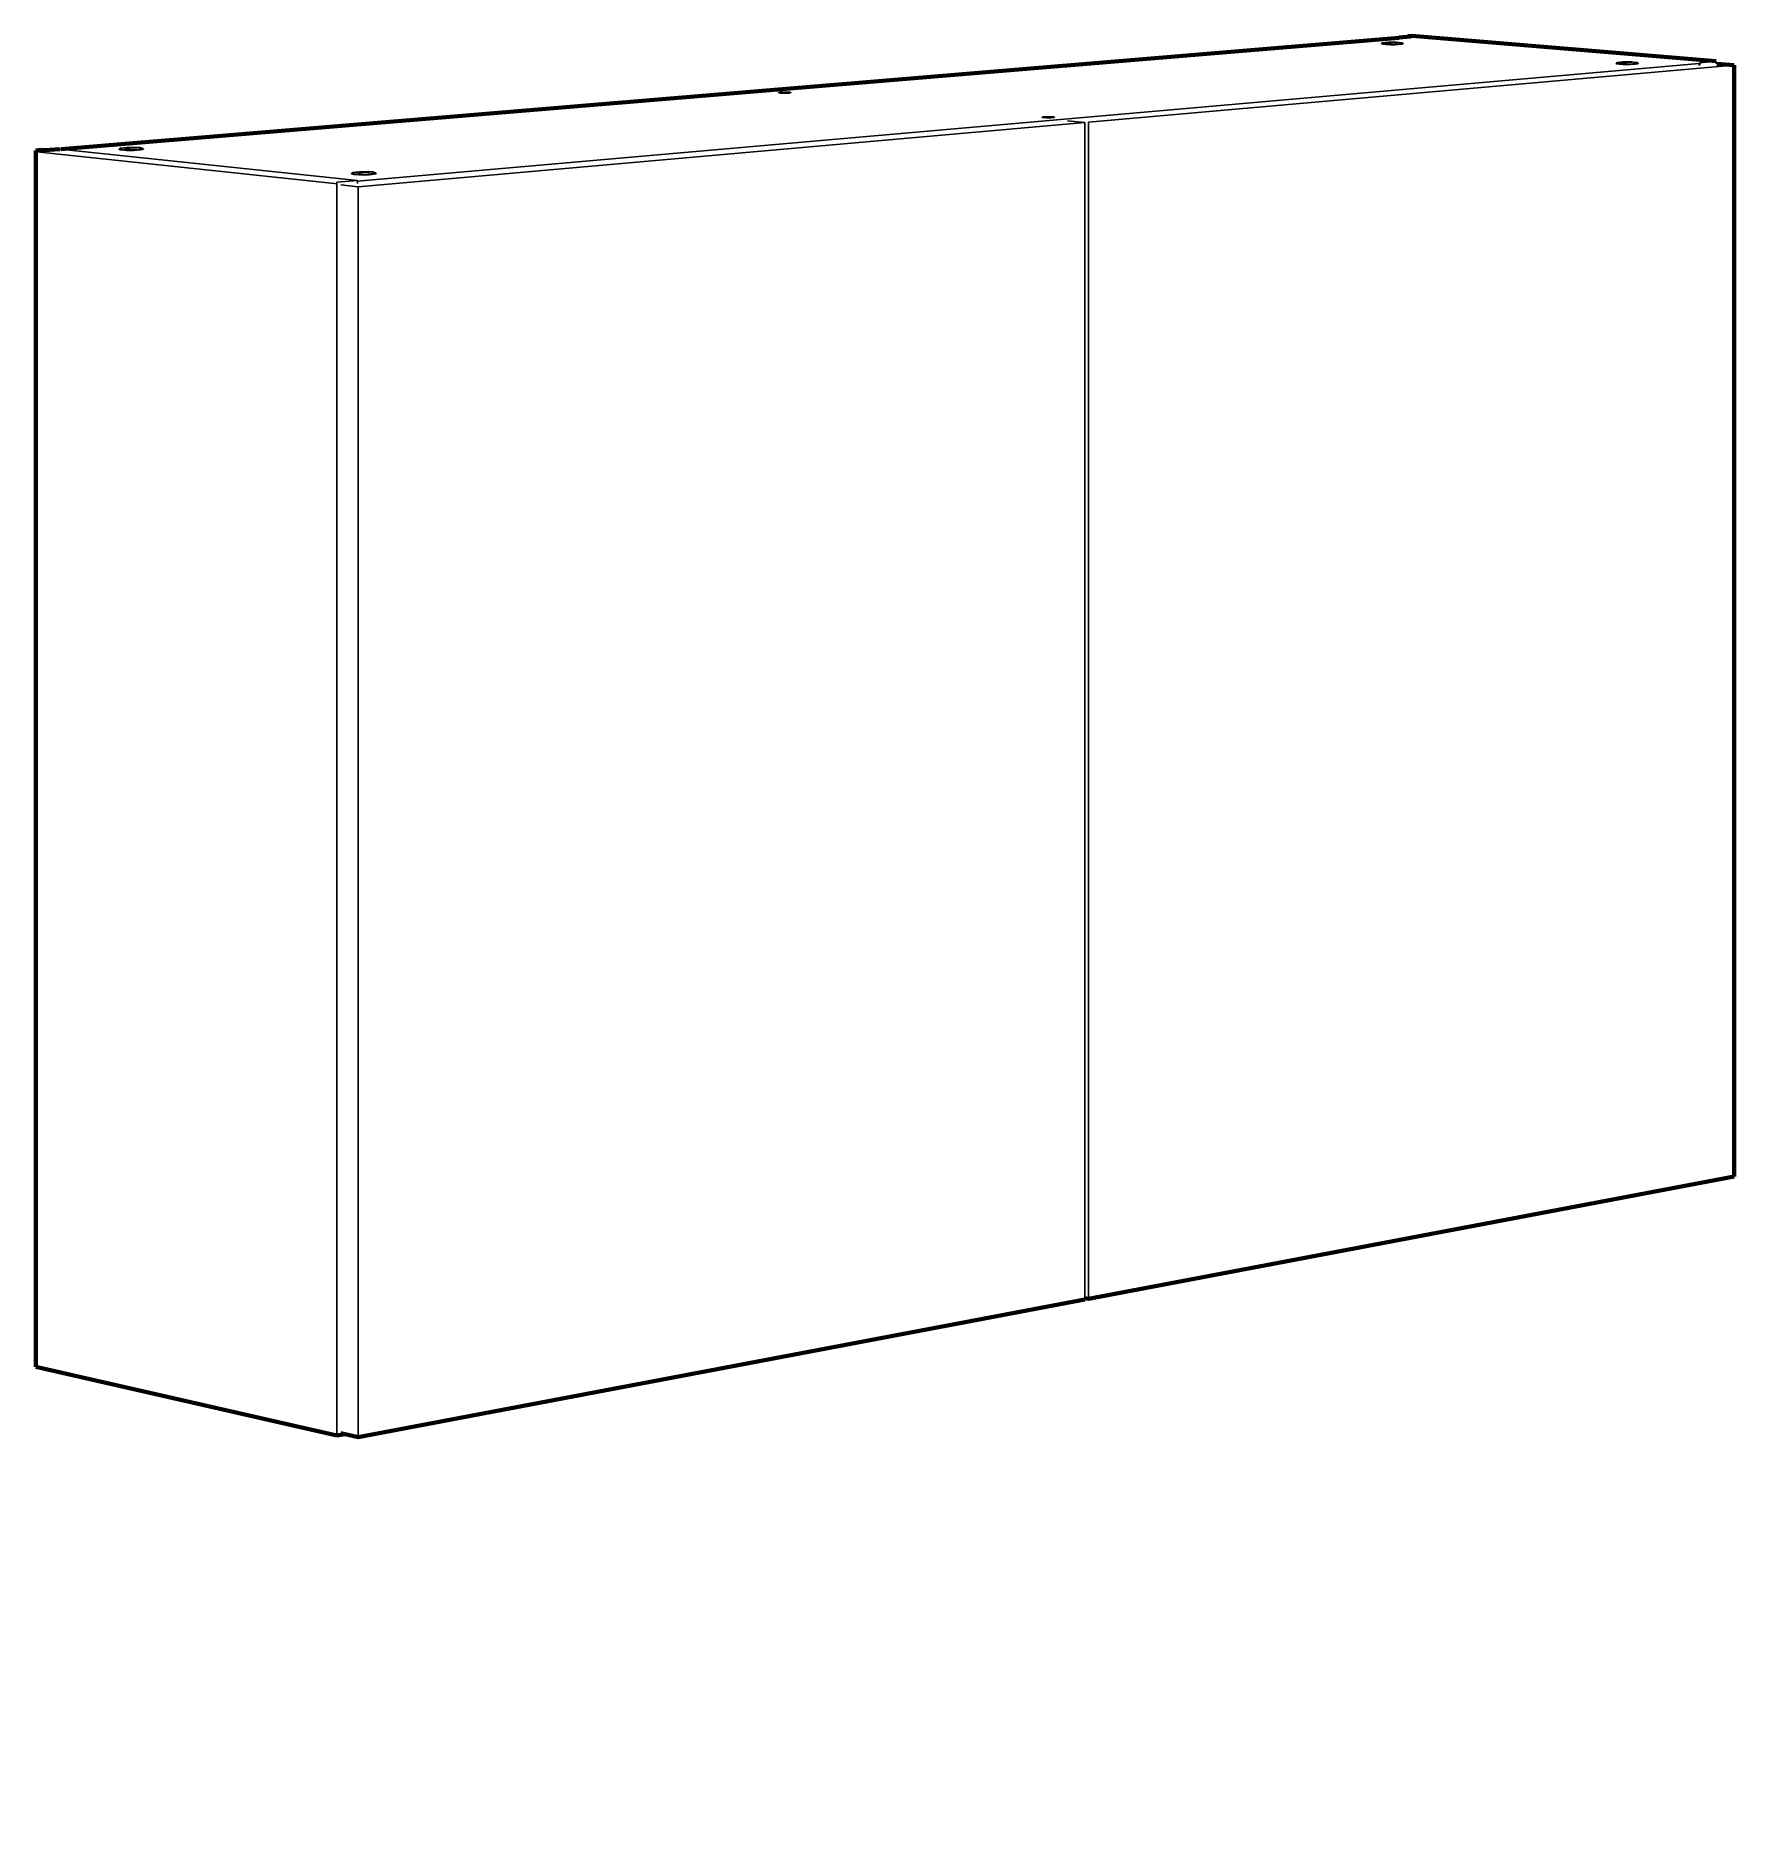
# Model space of a CAD drawing. Header units: metres. Extents: x -0.7 to 8.1, y 0 to 13.3.
# Drawn here: x 0.96 to 8.15, y 5.72 to 13.33 of the extents above; entities that cross this region are included whole.
import ezdxf

# ---------------------------------------------------------------- set-up
doc = ezdxf.new("R2010")
doc.units = ezdxf.units.M
doc.header["$MEASUREMENT"] = 0
doc.layers.add('PDF9_Geometry', color=7, linetype='Continuous')

msp = doc.modelspace()

# ---------------------------------------------------------------- hatches: boundary and pattern name
at = {"layer": 'PDF9_Geometry', "transparency": 33554559}
h = msp.add_hatch(color=256, dxfattribs=at)
h.paths.add_polyline_path([(7.0459, 5.7318, 0.000849), (7.0459, 5.8668)], flags=0)
h.paths.add_polyline_path([(7.0413, 5.8768), (7.1514, 5.8768)], flags=0)
h.paths.add_polyline_path([(7.1467, 5.7289, 0.000007), (7.1466, 5.8666)], flags=0)
h = msp.add_hatch(color=256, dxfattribs=at)
h.paths.add_polyline_path([(7.3004, 5.7825, 0.000234), (7.3004, 5.7308)], flags=0)
h.paths.add_polyline_path([(7.3337, 5.717), (7.4603, 5.717)], flags=0)
h.paths.add_polyline_path([(7.4571, 5.7193, 0.019057), (7.4603, 5.717)], flags=0)
h.paths.add_polyline_path([(7.4353, 5.8675, 0.0031), (7.395, 5.8117)], flags=0)
h.paths.add_polyline_path([(7.4376, 5.8768), (7.3368, 5.8768)], flags=0)
h.paths.add_polyline_path([(7.3004, 5.8132, 0.002471), (7.3375, 5.8648)], flags=0)
h.paths.add_polyline_path([(7.3005, 5.8668, 0.000975), (7.3004, 5.8132)], flags=0)
h.paths.add_polyline_path([(7.3052, 5.8768), (7.198, 5.8768)], flags=0)
h.paths.add_polyline_path([(7.2027, 5.7318, 0.000618), (7.2027, 5.8668)], flags=0)

# ---------------------------------------------------------------- linework, layer by layer
at = {"layer": 'PDF9_Geometry', "lineweight": 70}
for points in [[(6.7296, 13.3187), (1.0635, 12.8471)], [(6.729, 13.3194), (6.7811, 13.3237)], [(6.7659, 13.325), (6.7832, 13.3264)], [(6.7811, 13.3237), (6.7659, 13.325)], [(6.7659, 13.3224), (6.7659, 13.325)], [(8.0724, 13.2192), (6.7832, 13.3264)], [(8.1482, 13.2024), (8.075, 13.2085)], [(8.1482, 8.4976), (8.1482, 13.2024)], [(0.978, 12.8438), (0.9562, 12.842)], [(0.9562, 7.6916), (0.9562, 12.842)], [(0.9929, 12.8422), (0.978, 12.8438)], [(1.0582, 12.8477), (0.993, 12.8422)], [(5.3989, 7.9825), (5.4134, 7.9796), (8.1482, 8.4976)], [(5.3989, 7.9768), (2.3203, 7.3938), (2.2478, 7.4104)], [(2.2305, 7.4002), (0.9562, 7.6916)], [(2.2641, 7.4066), (2.2305, 7.4002)]]:
    msp.add_lwpolyline(points, dxfattribs=at)
at = {"layer": 'PDF9_Geometry', "lineweight": 25}
for points in [[(6.729, 13.3163), (6.729, 13.3194)], [(6.6699, 13.2947), (6.6764, 13.2977)], [(6.6851, 13.297), (6.6699, 13.2947)], [(6.6764, 13.2977), (6.6852, 13.297)], [(2.318, 12.7113), (8.0008, 13.2102)], [(8.1482, 13.2024), (5.4134, 12.9611)], [(7.7402, 13.2116), (7.7422, 13.2109), (7.7426, 13.21), (7.7406, 13.2091), (7.7363, 13.2083), (7.73, 13.2076), (7.722, 13.207), (7.7127, 13.2066), (7.7025, 13.2064), (7.692, 13.2064), (7.6816, 13.2066), (7.6721, 13.207), (7.6636, 13.2075), (7.6569, 13.2082), (7.652, 13.209), (7.6494, 13.2099), (7.6491, 13.2108), (7.6511, 13.2117)], [(7.6656, 13.211), (7.6718, 13.2142)], [(7.681, 13.2134), (7.6656, 13.211)], [(7.6718, 13.2142), (7.681, 13.2134)], [(7.7162, 13.2158), (7.7158, 13.2158)], [(7.7427, 13.2099), (7.7427, 13.2103)], [(8.0008, 13.2102), (8.0008, 13.2019)], [(8.0031, 13.2021), (8.0031, 13.2132), (8.0724, 13.2192)], [(8.0724, 13.2083), (8.0724, 13.2192)], [(2.3203, 12.6882), (5.3989, 12.9598), (5.3256, 12.9666)], [(5.3989, 7.9768), (5.3989, 12.9598)], [(5.4134, 12.9611), (5.4134, 7.9796)], [(0.9597, 12.8351), (2.234, 12.6998)], [(1.0582, 12.8477), (2.318, 12.7144)], [(1.3166, 12.8442), (1.3137, 12.8446), (1.3099, 12.8456), (1.3086, 12.8466), (1.3089, 12.8472)], [(1.38, 12.8553), (1.3977, 12.854)], [(1.3886, 12.8543), (1.38, 12.8553)], [(1.3978, 12.8539), (1.3886, 12.8544)], [(1.3886, 12.8531), (1.3886, 12.8544)], [(1.3978, 12.8526), (1.3978, 12.854)], [(1.4114, 12.8472), (1.4114, 12.8477)], [(2.318, 12.702), (2.318, 12.7144), (2.2305, 12.7067)], [(2.3003, 12.7407), (2.2981, 12.7411), (2.2941, 12.7421), (2.2925, 12.7431), (2.2936, 12.7443), (2.2972, 12.7454), (2.2985, 12.7456)], [(2.3216, 12.7465), (2.3215, 12.7465)], [(2.3648, 12.752), (2.3829, 12.7508)], [(2.3738, 12.7511), (2.3648, 12.752)], [(2.3695, 12.7499), (2.3692, 12.7499)], [(2.3829, 12.7493), (2.3829, 12.7508), (2.3738, 12.7511)], [(2.3738, 12.7497), (2.3738, 12.7511)], [(2.3974, 12.7436), (2.3974, 12.7442)], [(2.2305, 12.7067), (2.2305, 7.4003)], [(2.3203, 7.3938), (2.3203, 12.6882), (2.2478, 12.6959)]]:
    msp.add_lwpolyline(points, dxfattribs=at)
for points in [[(6.6576, 13.2954), (6.657, 13.2952), (6.6547, 13.2944), (6.6547, 13.2935), (6.657, 13.2927), (6.6615, 13.2919), (6.668, 13.2912), (6.676, 13.2907), (6.6853, 13.2903), (6.6953, 13.2901), (6.7056, 13.2901), (6.7157, 13.2903), (6.7249, 13.2907), (6.7329, 13.2912), (6.7394, 13.2919), (6.7438, 13.2927), (6.746, 13.2935), (6.7463, 13.2935), (6.7463, 13.294, -0.147711), (6.733, 13.2912, -0.084321), (6.6544, 13.2939), (6.6544, 13.2935)], [(6.6851, 13.297), (6.6851, 13.2958, 0.016105), (6.6699, 13.2934), (6.6699, 13.2947)], [(6.6802, 13.2974), (6.6811, 13.2976, -0.051691), (6.71, 13.3), (6.7109, 13.3, -0.010361), (6.7127, 13.3)], [(6.6898, 13.2967, -0.021663), (6.688, 13.2965, -0.012059), (6.6862, 13.2964), (6.6852, 13.2964)], [(6.7179, 13.2997, -0.015942), (6.7196, 13.2992), (6.7203, 13.2992), (6.7194, 13.2992, 0.049745), (6.6907, 13.2968)], [(7.7428, 13.2107), (7.7427, 13.2099), (7.7405, 13.209), (7.7361, 13.2082), (7.7299, 13.2075, -0.08508), (7.6489, 13.2104), (7.6489, 13.21)], [(7.681, 13.2134), (7.681, 13.2122, 0.016325), (7.6656, 13.2098), (7.6656, 13.211)], [(7.6756, 13.2139), (7.6765, 13.2141, -0.05168), (7.7051, 13.2167)], [(7.6856, 13.2131, -0.01516), (7.6838, 13.2129, -0.012543), (7.6819, 13.2128), (7.681, 13.2128)], [(1.4113, 12.8483), (1.4117, 12.8475), (1.4102, 12.8465), (1.4063, 12.8455), (1.4002, 12.8446), (1.3922, 12.8438, -0.092217), (1.3086, 12.8466), (1.3086, 12.8461)], [(1.3953, 12.8528, 0.00869), (1.4001, 12.8523, -0.111293), (1.4094, 12.8501), (1.4096, 12.8497), (1.4095, 12.8494, -0.085717), (1.3212, 12.8459), (1.3152, 12.8468), (1.3116, 12.8477), (1.3104, 12.8487, -0.155735), (1.32, 12.8515, -0.04671), (1.38, 12.8539), (1.38, 12.8553)], [(1.4114, 12.8477), (1.4101, 12.8466), (1.4063, 12.8456), (1.4056, 12.8455, -0.054268), (1.3198, 12.8438), (1.3165, 12.8442)], [(1.336, 12.8509, 0.001042), (1.3374, 12.8512, -0.044932), (1.3732, 12.8541), (1.3743, 12.8541)], [(1.3364, 12.8499, 0.014502), (1.3381, 12.8497, 0.023469), (1.3396, 12.8497)], [(1.3843, 12.8532), (1.384, 12.8532), (1.3833, 12.8532), (1.3825, 12.8532, 0.045243), (1.3469, 12.8501)], [(1.3744, 12.8519), (1.3744, 12.8524), (1.3743, 12.8528), (1.3742, 12.8531), (1.3741, 12.8535), (1.3739, 12.8537, 0.077955), (1.3734, 12.8541)], [(1.3836, 12.8535, 0.005409), (1.3819, 12.8537, 0.23926), (1.3806, 12.853)], [(2.3972, 12.7449), (2.3978, 12.7441), (2.3964, 12.743), (2.3927, 12.742), (2.3867, 12.741), (2.3787, 12.7402, -0.092028), (2.2925, 12.7432), (2.2925, 12.7427)], [(2.3648, 12.752), (2.3648, 12.7508, 0.046548), (2.3046, 12.7483, 0.188887), (2.2943, 12.7453), (2.2958, 12.7442), (2.2997, 12.7432), (2.3059, 12.7424, 0.089176), (2.3955, 12.7459), (2.3956, 12.7463), (2.3955, 12.7466, 0.118608), (2.3853, 12.749, 0.005225), (2.3805, 12.7496)], [(2.3959, 12.7454), (2.3974, 12.7443), (2.3963, 12.7431), (2.3927, 12.7421), (2.3919, 12.7419, -0.05557), (2.3046, 12.7402), (2.3003, 12.7407)], [(2.3684, 12.7499), (2.3677, 12.7499, 0.045029), (2.332, 12.7467)]]:
    msp.add_lwpolyline(points, format="xyb", dxfattribs=at)
for points in [[(6.6561, 13.296), (6.656, 13.2956, 0.107445), (6.7447, 13.2957), (6.7445, 13.2962), (6.7422, 13.297), (6.7392, 13.2976), (6.7379, 13.2978, 0.065846), (6.6629, 13.2977, 0.099585)], [(7.6505, 13.2122, 0.111051), (7.7411, 13.2121, 0.194313), (7.7349, 13.2141), (7.7338, 13.2143, 0.065426), (7.6578, 13.2144, 0.097674), (7.6507, 13.2127)], [(2.3234, 12.7463), (2.3216, 12.7465, 0.018912)]]:
    msp.add_lwpolyline(points, format="xyb", close=True, dxfattribs=at)
for points in [[(4.145, 13.0848), (4.1499, 13.0853), (4.1529, 13.086), (4.1536, 13.0867), (4.152, 13.0873), (4.1483, 13.0879), (4.1427, 13.0884), (4.1357, 13.0886), (4.1281, 13.0887), (4.1205, 13.0886), (4.1134, 13.0883), (4.1076, 13.0877), (4.1037, 13.0871), (4.1018, 13.0865), (4.1022, 13.0858), (4.1049, 13.0852), (4.1097, 13.0847), (4.116, 13.0843), (4.1233, 13.0841), (4.1311, 13.0842), (4.1385, 13.0844)], [(5.2623, 12.9805), (5.2672, 12.9811), (5.27, 12.9818), (5.2706, 12.9825), (5.2688, 12.9832), (5.2648, 12.9838), (5.259, 12.9843), (5.2518, 12.9845), (5.2439, 12.9846), (5.2361, 12.9845), (5.229, 12.9842), (5.2232, 12.9836), (5.2193, 12.983), (5.2175, 12.9823), (5.2182, 12.9816), (5.2211, 12.9809), (5.2261, 12.9804), (5.2327, 12.98), (5.2403, 12.9798), (5.2482, 12.9798), (5.2558, 12.9801)]]:
    msp.add_lwpolyline(points, close=True, dxfattribs=at)
for centre, radius, start, end in [((7.7135, 13.0737), 0.1421, 89.33533, 100.93308), ((7.7058, 13.1247), 0.0919, 86.41057, 87.56386), ((1.3368, 12.8493), 0.00193, 12.03277, 72.78822), ((1.3718, 12.7482), 0.106, 86.39973, 87.53486), ((2.3569, 12.5549), 0.196, 89.69175, 100.24965), ((2.3216, 12.746), 0.0018, 9.7744, 76.23646), ((2.3256, 12.7617), 0.0156, 266.36615, 273.63385), ((2.3582, 12.7339), 0.017, 86.67074, 90.56856), ((2.3573, 12.7491), 0.00193, 348.42242, 70.60058), ((2.3595, 12.7149), 0.0359, 87.19613, 90.49696)]:
    msp.add_arc(centre, radius, start, end, dxfattribs=at)
for points in [[(6.6819, 13.2973), (6.6816, 13.2975), (6.6814, 13.2976), (6.6811, 13.2976)], [(6.6907, 13.2968), (6.6904, 13.2968), (6.6901, 13.2967), (6.6898, 13.2967)], [(6.7112, 13.2981), (6.7114, 13.299), (6.7108, 13.2998), (6.71, 13.3)], [(6.7127, 13.3), (6.7132, 13.2999), (6.7139, 13.2999), (6.7145, 13.2999)], [(6.7145, 13.2999), (6.7152, 13.2998), (6.7157, 13.2998), (6.7163, 13.2998)], [(6.7163, 13.2998), (6.7169, 13.2997), (6.7174, 13.2997), (6.7179, 13.2997)], [(6.7179, 13.2997), (6.7174, 13.2996), (6.717, 13.2994), (6.7168, 13.299)], [(6.7196, 13.2995), (6.7198, 13.2995), (6.7201, 13.2995), (6.7203, 13.2995)], [(6.7203, 13.2995), (6.7207, 13.2994), (6.7209, 13.2994), (6.721, 13.2994)], [(6.7207, 13.2993), (6.7206, 13.2992), (6.7204, 13.2992), (6.7203, 13.2992)], [(6.721, 13.2994), (6.7211, 13.2993), (6.7209, 13.2992), (6.7207, 13.2992)], [(6.7399, 13.2975), (6.7396, 13.2975), (6.7394, 13.2976), (6.7391, 13.2976)], [(6.7427, 13.2969), (6.7419, 13.2971), (6.7412, 13.2973), (6.7399, 13.2975)], [(7.6865, 13.2133), (7.6862, 13.2132), (7.6859, 13.2132), (7.6856, 13.2131)], [(7.7051, 13.2167), (7.7054, 13.2167), (7.7057, 13.2166), (7.706, 13.2166)], [(7.7064, 13.2147), (7.7065, 13.2156), (7.7059, 13.2164), (7.7051, 13.2167)], [(7.706, 13.2166), (7.7065, 13.2166), (7.7072, 13.2166), (7.7078, 13.2166)], [(7.7078, 13.2166), (7.7084, 13.2166), (7.709, 13.2165), (7.7097, 13.2165)], [(7.7115, 13.2164), (7.7121, 13.2163), (7.7126, 13.2163), (7.7131, 13.2163)], [(7.7131, 13.2163), (7.7127, 13.2163), (7.7123, 13.216), (7.712, 13.2156)], [(7.7149, 13.2161), (7.7143, 13.2162), (7.7137, 13.2162), (7.7131, 13.2163)], [(7.7149, 13.2161), (7.7152, 13.2161), (7.7155, 13.2161), (7.7157, 13.2161)], [(7.7158, 13.2158), (7.7156, 13.2158), (7.7153, 13.2158), (7.7149, 13.2158)], [(7.7162, 13.2158), (7.7159, 13.2158), (7.7156, 13.2158), (7.7151, 13.2158)], [(7.7157, 13.2161), (7.7161, 13.216), (7.7163, 13.216), (7.7165, 13.2159)], [(7.7165, 13.2159), (7.7166, 13.2159), (7.7165, 13.2158), (7.7162, 13.2158)], [(7.7357, 13.214), (7.7354, 13.2141), (7.7351, 13.2141), (7.7348, 13.2141)], [(7.7387, 13.2134), (7.7379, 13.2136), (7.737, 13.2139), (7.7357, 13.214)], [(1.3351, 12.8503), (1.335, 12.8504), (1.335, 12.8504), (1.3352, 12.8505)], [(1.3357, 12.85), (1.3353, 12.8501), (1.3352, 12.8501), (1.3351, 12.8503)], [(1.3352, 12.8505), (1.3353, 12.8506), (1.3356, 12.8507), (1.336, 12.8509)], [(1.3364, 12.8499), (1.3361, 12.8499), (1.3359, 12.85), (1.3357, 12.85)], [(1.3416, 12.8497), (1.3409, 12.8497), (1.3402, 12.8496), (1.3396, 12.8497)], [(1.3437, 12.8497), (1.343, 12.8497), (1.3422, 12.8497), (1.3416, 12.8497)], [(1.3457, 12.85), (1.3451, 12.8499), (1.3444, 12.8498), (1.3437, 12.8497)], [(1.3469, 12.8501), (1.3465, 12.8501), (1.3461, 12.85), (1.3457, 12.85)], [(1.3743, 12.8541), (1.3749, 12.8541), (1.3756, 12.8541), (1.3763, 12.8541)], [(1.3784, 12.854), (1.3791, 12.8539), (1.3798, 12.8539), (1.3804, 12.8539)], [(1.3804, 12.8539), (1.3809, 12.8538), (1.3814, 12.8538), (1.3819, 12.8537)], [(1.3836, 12.8535), (1.3832, 12.8535), (1.3829, 12.8534), (1.3826, 12.8532)], [(1.384, 12.8532), (1.3836, 12.8531), (1.3831, 12.8531), (1.3826, 12.8531)], [(1.3836, 12.8535), (1.3838, 12.8535), (1.3841, 12.8535), (1.3843, 12.8535)], [(1.3849, 12.8533), (1.3847, 12.8532), (1.3844, 12.8532), (1.384, 12.8532)], [(1.3843, 12.8535), (1.3846, 12.8534), (1.3848, 12.8534), (1.3849, 12.8533)], [(1.41, 12.8488), (1.4101, 12.8487), (1.4114, 12.8477), (1.4114, 12.8477)], [(2.3198, 12.7468), (2.3197, 12.7469), (2.3198, 12.747), (2.3199, 12.7471)], [(2.3204, 12.7466), (2.3201, 12.7466), (2.3199, 12.7467), (2.3198, 12.7468)], [(2.3199, 12.7471), (2.32, 12.7472), (2.3203, 12.7473), (2.3206, 12.7474)], [(2.3212, 12.7465), (2.3209, 12.7465), (2.3207, 12.7465), (2.3204, 12.7466)], [(2.3206, 12.7474), (2.3211, 12.7476), (2.3216, 12.7477), (2.322, 12.7478)], [(2.3246, 12.7462), (2.324, 12.7462), (2.3235, 12.7462), (2.323, 12.7463)], [(2.3287, 12.7463), (2.328, 12.7463), (2.3273, 12.7462), (2.3266, 12.7462)], [(2.3308, 12.7465), (2.3302, 12.7464), (2.3294, 12.7464), (2.3287, 12.7463)], [(2.332, 12.7467), (2.3316, 12.7466), (2.3312, 12.7466), (2.3308, 12.7465)], [(2.3612, 12.7508), (2.3619, 12.7508), (2.3626, 12.7508), (2.3633, 12.7507)], [(2.3633, 12.7507), (2.364, 12.7507), (2.3647, 12.7506), (2.3653, 12.7506)], [(2.3653, 12.7506), (2.3659, 12.7505), (2.3664, 12.7505), (2.3669, 12.7505)], [(2.3669, 12.7505), (2.3664, 12.7504), (2.3659, 12.7501), (2.3656, 12.7497)], [(2.3687, 12.7503), (2.3681, 12.7503), (2.3675, 12.7504), (2.3669, 12.7505)], [(2.3687, 12.7503), (2.3683, 12.7503), (2.368, 12.7501), (2.3677, 12.7499)], [(2.3693, 12.7499), (2.3689, 12.7498), (2.3684, 12.7498), (2.3679, 12.7498)], [(2.3692, 12.7499), (2.369, 12.7499), (2.3688, 12.7499), (2.3684, 12.7499)], [(2.3687, 12.7503), (2.3689, 12.7502), (2.3692, 12.7502), (2.3695, 12.7502)], [(2.3701, 12.75), (2.3699, 12.7499), (2.3696, 12.7499), (2.3693, 12.7499)], [(2.3695, 12.7502), (2.3698, 12.7501), (2.37, 12.7501), (2.3701, 12.75)]]:
    msp.add_open_spline(points, degree=3, dxfattribs=at)

doc.saveas('drawing.dxf')
